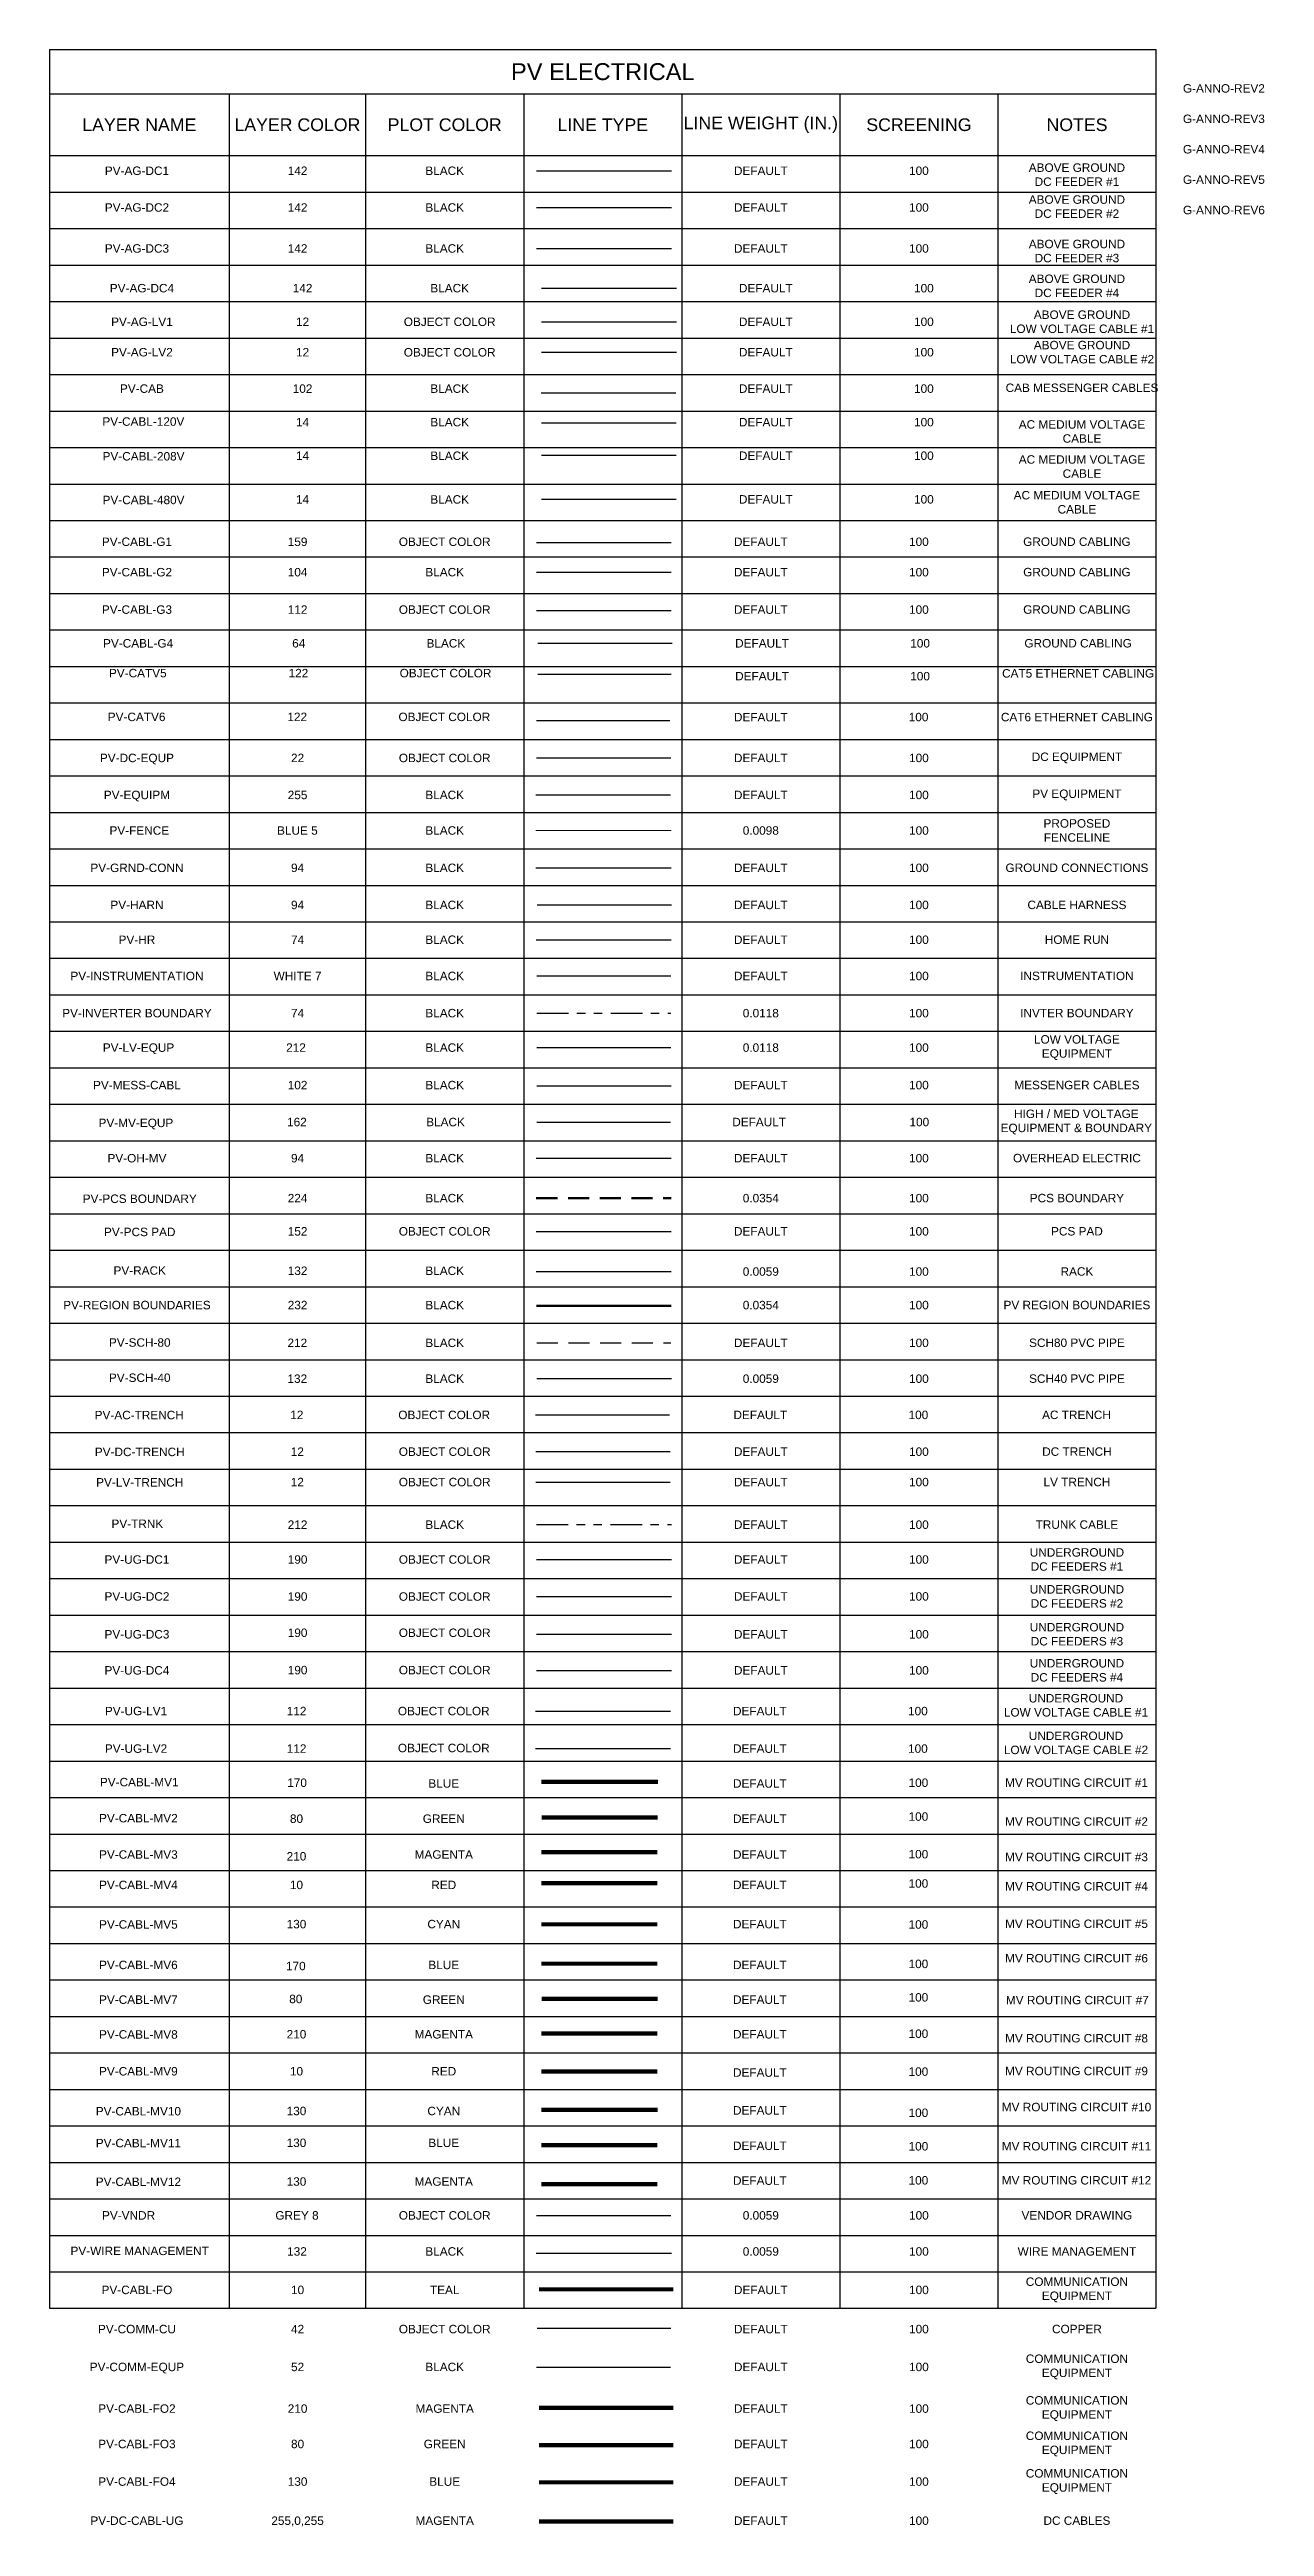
# Model space of a CAD drawing. Header units: feet. Extents: x -33.7 to 39.3, y -34.6 to 13.
# Drawn here: x -17.9 to -3.51, y -34.65 to -5.33 of the extents above; entities that cross this region are included whole.
import ezdxf
from ezdxf.enums import TextEntityAlignment as Align
from ezdxf.lldxf.tags import DXFTag

# ---------------------------------------------------------------- set-up
doc = ezdxf.new("R2010")
doc.units = ezdxf.units.FT
doc.header["$MEASUREMENT"] = 0
for name, pattern in [('DASHED2', [0.375, 0.25, -0.125]), ('HIDDEN', [0.375, 0.25, -0.125]), ('PHANTOM2', [1.25, 0.625, -0.125, 0.125, -0.125, 0.125, -0.125]), ('PHANTOM4', [0.6875, 0.3125, 0.0625, -0.0625, 0.0625, -0.0625, 0.0625, -0.0625])]:
    doc.linetypes.add(name, pattern=pattern)
for name, color, linetype in [('G-ANNO-REV2', 2, 'Continuous'), ('G-ANNO-REV3', 2, 'Continuous'), ('G-ANNO-REV4', 2, 'Continuous'), ('G-ANNO-REV5', 2, 'Continuous'), ('G-ANNO-REV6', 2, 'Continuous'), ('PV-AC-TRENCH', 12, 'ACTR'), ('PV-AG-DC1', 142, 'DC1'), ('PV-AG-DC2', 142, 'AGDC2'), ('PV-AG-DC3', 142, 'AGDC3'), ('PV-AG-DC4', 142, 'AGDC4'), ('PV-AG-LV1', 12, 'AGLV1'), ('PV-AG-LV2', 12, 'AGLV2'), ('PV-CAB', 102, 'CAB'), ('PV-CABL-120V', 14, '120V'), ('PV-CABL-208V', 14, '208V'), ('PV-CABL-480V', 14, '480V'), ('PV-CABL-FO', 130, 'FIBER'), ('PV-CABL-FO2', 210, 'FO ROUTING #2'), ('PV-CABL-FO3', 80, 'FO ROUTING #3'), ('PV-CABL-FO4', 170, 'FO ROUTING #4'), ('PV-CABL-G1', 159, 'G1'), ('PV-CABL-G2', 104, 'G2'), ('PV-CABL-G3', 112, 'G3'), ('PV-CABL-G4', 64, 'G4'), ('PV-CABL-MV1', 170, 'MV ROUTING #1'), ('PV-CABL-MV10', 130, 'MV ROUTING #10'), ('PV-CABL-MV11', 170, 'MV ROUTING #11'), ('PV-CABL-MV12', 210, 'MV ROUTING #12'), ('PV-CABL-MV2', 80, 'MV ROUTING #2'), ('PV-CABL-MV3', 210, 'MV ROUTING #3'), ('PV-CABL-MV4', 10, 'MV ROUTING #4'), ('PV-CABL-MV5', 130, 'MV ROUTING #5'), ('PV-CABL-MV6', 170, 'MV ROUTING #6'), ('PV-CABL-MV7', 80, 'MV ROUTING #7'), ('PV-CABL-MV8', 210, 'MV ROUTING #8'), ('PV-CABL-MV9', 10, 'MV ROUTING #9'), ('PV-CATV5', 122, 'CATV5'), ('PV-CATV6', 122, 'CATV6'), ('PV-COMM-CU', 42, 'DASHED2'), ('PV-COMM-EQUIP', 52, 'COMMUNICATION'), ('PV-DC-EQUP', 22, 'Continuous'), ('PV-DC-TRENCH', 12, 'DCTR'), ('PV-EQUIPM', 255, 'Continuous'), ('PV-GRND-CONN', 94, 'Continuous'), ('PV-HARN', 94, 'Continuous'), ('PV-HR', 74, 'Continuous'), ('PV-INSTRUMENTATION', 7, 'Continuous'), ('PV-INVERTER BOUNDARY', 74, 'PHANTOM4'), ('PV-LV-EQUP', 212, 'Continuous'), ('PV-LV-TRENCH', 12, 'LVTR'), ('PV-MESS-CABL', 102, 'MESSENGER'), ('PV-MV-EQUIP', 162, 'Continuous'), ('PV-OH-MV', 94, 'OVERHEAD'), ('PV-PCS-PAD', 152, 'Continuous'), ('PV-RACK', 132, 'Continuous'), ('PV-SCH-40', 132, 'Continuous'), ('PV-SCH80', 212, 'HIDDEN'), ('PV-TRNK', 212, 'PHANTOM4'), ('PV-UG-DC1', 190, 'UGDC1'), ('PV-UG-DC2', 190, 'UGDC2'), ('PV-UG-DC3', 190, 'UGDC3'), ('PV-UG-DC4', 190, 'UGDC4'), ('PV-UG-LV1', 122, 'UGLV1'), ('PV-UG-LV2', 122, 'UGLV2'), ('PV-VNDR', 8, 'Continuous'), ('PV-WIRE MANAGEMENT', 132, 'Continuous')]:
    doc.layers.add(name, color=color, linetype=linetype)
doc.layers.add('PV-DC-CABL-UG', color=6, linetype='DC_CABLE', true_color=0xff00ff)
for name, color, linetype, lineweight in [('PV-FENCE', 5, 'FENCELINE1', 20), ('PV-PCS BOUNDARY', 224, 'DASHED2', 90), ('PV-REGION BOUNDARIES', 232, 'Continuous', 90)]:
    doc.layers.add(name, color=color, linetype=linetype, lineweight=lineweight)
doc.styles.add('NEI-A', font='arial.ttf')
doc.styles.get("Standard").update_dxf_attribs({"font": 'arial.ttf'})
tags = doc.linetypes.add('120V', pattern='A,0.176989,-0.050727,["120V",NEI-A,S=0.1,R=0,X=0,Y=-0.05],-0.379482,0.176989', length=0.784187).pattern_tags.tags
tags[6] = DXFTag(74, 10)
tags = doc.linetypes.add('208V', pattern='A,0.176989,-0.050727,["208V",NEI-A,S=0.1,R=0,X=0,Y=-0.05],-0.379482,0.176989', length=0.784187).pattern_tags.tags
tags[6] = DXFTag(74, 10)
tags = doc.linetypes.add('480V', pattern='A,0.176989,-0.050727,["480V",NEI-A,S=0.1,R=0,X=0,Y=-0.05],-0.379482,0.176989', length=0.784187).pattern_tags.tags
tags[6] = DXFTag(74, 10)
tags = doc.linetypes.add('ACTR', pattern='A,0.176989,-0.00441,["AC TR",NEI-A,S=0.1,R=0,X=0,Y=-0.05],-0.425798,0.176989', length=0.784186).pattern_tags.tags
tags[6] = DXFTag(74, 10)
tags = doc.linetypes.add('AGDC2', pattern='A,0.176989,-0.035266,["DC2",NEI-A,S=0.1,R=0,X=0,Y=-0.05],-0.314734,0.176989', length=0.703978).pattern_tags.tags
tags[6] = DXFTag(74, 10)
tags = doc.linetypes.add('AGDC3', pattern='A,0.176989,-0.035266,["DC3",NEI-A,S=0.1,R=0,X=0,Y=-0.05],-0.314734,0.176989', length=0.703978).pattern_tags.tags
tags[6] = DXFTag(74, 10)
tags = doc.linetypes.add('AGDC4', pattern='A,0.176989,-0.035266,["DC4",NEI-A,S=0.1,R=0,X=0,Y=-0.05],-0.314734,0.176989', length=0.703978).pattern_tags.tags
tags[6] = DXFTag(74, 10)
tags = doc.linetypes.add('AGLV1', pattern='A,0.176989,-0.050716,["LV1",NEI-A,S=0.1,R=0,X=0,Y=-0.05],-0.299284,0.176989', length=0.703978).pattern_tags.tags
tags[6] = DXFTag(74, 10)
tags = doc.linetypes.add('AGLV2', pattern='A,0.176989,-0.050716,["LV2",NEI-A,S=0.1,R=0,X=0,Y=-0.05],-0.299284,0.176989', length=0.703978).pattern_tags.tags
tags[6] = DXFTag(74, 10)
tags = doc.linetypes.add('CAB', pattern='A,0.176989,-0.031378,["CAB",NEI-A,S=0.1,R=0,X=0,Y=-0.05],-0.318622,0.176989', length=0.703978).pattern_tags.tags
tags[6] = DXFTag(74, 10)
tags = doc.linetypes.add('CATV5', pattern='A,0.18216,-0.054518,["CATV5",NEI-A,S=0.1,R=0,X=0,Y=-0.05],-0.505136,0.176989', length=0.918803).pattern_tags.tags
tags[6] = DXFTag(74, 10)
tags = doc.linetypes.add('CATV6', pattern='A,0.18216,-0.054518,["CATV6",NEI-A,S=0.1,R=0,X=0,Y=-0.05],-0.505136,0.176989', length=0.918803).pattern_tags.tags
tags[6] = DXFTag(74, 10)
tags = doc.linetypes.add('COMMS', pattern='A,0,-2.4e-05,0.176985,-0.034911,["COMMS",NEI-A,S=0.1,R=0.359014,X=0,Y=-0.049632],-0.572284,0.176985,-4e-06', length=0.961193).pattern_tags.tags
tags[10] = DXFTag(74, 10)
doc.linetypes.add('COMMUNICATION', pattern='A,0.45,-0.25,["COM",Standard,S=0.1,R=0,X=-0.15,Y=-0.05],-0.3', length=1)
tags = doc.linetypes.add('DC1', pattern='A,0.176989,-0.035266,["DC1",NEI-A,S=0.1,R=0,X=0,Y=-0.05],-0.314734,0.176989', length=0.703978).pattern_tags.tags
tags[6] = DXFTag(74, 10)
doc.linetypes.add('DC_CABLE', pattern='A,1,-0.2,["DC",Standard,S=0.1,R=0,X=-0.1,Y=-0.05],-0.2', length=1.4)
tags = doc.linetypes.add('DCTR', pattern='A,0.176989,-0.000454,["DC TR",NEI-A,S=0.1,R=0,X=0,Y=-0.05],-0.429755,0.176989', length=0.784187).pattern_tags.tags
tags[6] = DXFTag(74, 10)
doc.linetypes.add('FENCELINE1', pattern='A,0.25,-0.1,[133,ltypeshp.shx,S=0.1,R=0,X=-0.1,Y=0],-0.1,1', length=1.45)
tags = doc.linetypes.add('FIBER', pattern='A,0.376989,-0.053001,["FO",NEI-A,S=0.1,R=0,X=0,Y=-0.05],-0.246999,0.376989', length=1.053978).pattern_tags.tags
tags[6] = DXFTag(74, 10)
tags = doc.linetypes.add('FO ROUTING #2', pattern='A,1,-0.25,0,0.1,-0.25,["FO2",NEI-A,S=0.5,R=0,X=0,Y=-0.2],-1.5', length=3.1).pattern_tags.tags
tags[12] = DXFTag(74, 10)
tags = doc.linetypes.add('FO ROUTING #3', pattern='A,1,-0.25,0,0.1,-0.25,["FO3",NEI-A,S=0.5,R=0,X=0,Y=-0.2],-1.5', length=3.1).pattern_tags.tags
tags[12] = DXFTag(74, 10)
tags = doc.linetypes.add('FO ROUTING #4', pattern='A,1,-0.25,0,0.1,-0.25,["FO4",NEI-A,S=0.5,R=0,X=0,Y=-0.2],-1.5', length=3.1).pattern_tags.tags
tags[12] = DXFTag(74, 10)
tags = doc.linetypes.add('G1', pattern='A,0.176989,-0.056821,["G1",NEI-A,S=0.1,R=0,X=0,Y=-0.05],-0.243179,0.176989', length=0.653978).pattern_tags.tags
tags[6] = DXFTag(74, 10)
tags = doc.linetypes.add('G2', pattern='A,0.176989,-0.056821,["G2",NEI-A,S=0.1,R=0,X=0,Y=-0.05],-0.243179,0.176989', length=0.653978).pattern_tags.tags
tags[6] = DXFTag(74, 10)
tags = doc.linetypes.add('G3', pattern='A,0.176989,-0.056821,["G3",NEI-A,S=0.1,R=0,X=0,Y=-0.05],-0.243179,0.176989', length=0.653978).pattern_tags.tags
tags[6] = DXFTag(74, 10)
tags = doc.linetypes.add('G4', pattern='A,0.176989,-0.056821,["G4",NEI-A,S=0.1,R=0,X=0,Y=-0.05],-0.243179,0.176989', length=0.653978).pattern_tags.tags
tags[6] = DXFTag(74, 10)
tags = doc.linetypes.add('LVTR', pattern='A,0.176989,-0.015904,["LV TR",NEI-A,S=0.1,R=0,X=0,Y=-0.05],-0.414304,0.176989', length=0.784186).pattern_tags.tags
tags[6] = DXFTag(74, 10)
tags = doc.linetypes.add('MESSENGER', pattern='A,0.176989,-0.031547,["MESS",NEI-A,S=0.1,R=0,X=0,Y=-0.05],-0.429956,0.176989', length=0.815481).pattern_tags.tags
tags[6] = DXFTag(74, 10)
tags = doc.linetypes.add('MV ROUTING #1', pattern='A,1,-0.25,0,0.1,-0.25,["MV1",NEI-A,S=0.5,R=0,X=0,Y=-0.2],-1.5', length=3.1).pattern_tags.tags
tags[12] = DXFTag(74, 10)
tags = doc.linetypes.add('MV ROUTING #10', pattern='A,1,-0.25,0,0.1,-0.25,["MV10",NEI-A,S=0.5,R=0,X=0,Y=-0.2],-1.99', length=3.59).pattern_tags.tags
tags[12] = DXFTag(74, 10)
tags = doc.linetypes.add('MV ROUTING #11', pattern='A,1,-0.25,0,0.1,-0.25,["MV11",NEI-A,S=0.5,R=0,X=0,Y=-0.2],-1.99', length=3.59).pattern_tags.tags
tags[12] = DXFTag(74, 10)
tags = doc.linetypes.add('MV ROUTING #12', pattern='A,1,-0.25,0,0.1,-0.25,["MV12",NEI-A,S=0.5,R=0,X=0,Y=-0.2],-1.99', length=3.59).pattern_tags.tags
tags[12] = DXFTag(74, 10)
tags = doc.linetypes.add('MV ROUTING #2', pattern='A,1,-0.25,0,0.1,-0.25,["MV2",NEI-A,S=0.5,R=0,X=0,Y=-0.2],-1.5', length=3.1).pattern_tags.tags
tags[12] = DXFTag(74, 10)
tags = doc.linetypes.add('MV ROUTING #3', pattern='A,1,-0.25,0,0.1,-0.25,["MV3",NEI-A,S=0.5,R=0,X=0,Y=-0.2],-1.5', length=3.1).pattern_tags.tags
tags[12] = DXFTag(74, 10)
tags = doc.linetypes.add('MV ROUTING #4', pattern='A,1,-0.25,0,0.1,-0.25,["MV4",NEI-A,S=0.5,R=0,X=0,Y=-0.2],-1.5', length=3.1).pattern_tags.tags
tags[12] = DXFTag(74, 10)
tags = doc.linetypes.add('MV ROUTING #5', pattern='A,1,-0.25,0,0.1,-0.25,["MV5",NEI-A,S=0.5,R=0,X=0,Y=-0.2],-1.5', length=3.1).pattern_tags.tags
tags[12] = DXFTag(74, 10)
tags = doc.linetypes.add('MV ROUTING #6', pattern='A,1,-0.25,0,0.1,-0.25,["MV6",NEI-A,S=0.5,R=0,X=0,Y=-0.2],-1.5', length=3.1).pattern_tags.tags
tags[12] = DXFTag(74, 10)
tags = doc.linetypes.add('MV ROUTING #7', pattern='A,1,-0.25,0,0.1,-0.25,["MV7",NEI-A,S=0.5,R=0,X=0,Y=-0.2],-1.5', length=3.1).pattern_tags.tags
tags[12] = DXFTag(74, 10)
tags = doc.linetypes.add('MV ROUTING #8', pattern='A,1,-0.25,0,0.1,-0.25,["MV8",NEI-A,S=0.5,R=0,X=0,Y=-0.2],-1.5', length=3.1).pattern_tags.tags
tags[12] = DXFTag(74, 10)
tags = doc.linetypes.add('MV ROUTING #9', pattern='A,1,-0.25,0,0.1,-0.25,["MV9",NEI-A,S=0.5,R=0,X=0,Y=-0.2],-1.5', length=3.1).pattern_tags.tags
tags[12] = DXFTag(74, 10)
tags = doc.linetypes.add('OVERHEAD', pattern='A,0.226989,-0.048636,["OHE",NEI-A,S=0.1,R=0,X=0,Y=-0.05],-0.351364,0.226989', length=0.853978).pattern_tags.tags
tags[6] = DXFTag(74, 10)
tags = doc.linetypes.add('UGDC1', pattern='A,0.176989,-0.035266,["DC1",NEI-A,S=0.1,R=0,X=0,Y=-0.05],-0.314734,0.176989', length=0.703978).pattern_tags.tags
tags[6] = DXFTag(74, 10)
tags = doc.linetypes.add('UGDC2', pattern='A,0.176989,-0.035266,["DC2",NEI-A,S=0.1,R=0,X=0,Y=-0.05],-0.314734,0.176989', length=0.703978).pattern_tags.tags
tags[6] = DXFTag(74, 10)
tags = doc.linetypes.add('UGDC3', pattern='A,0.176989,-0.035266,["DC3",NEI-A,S=0.1,R=0,X=0,Y=-0.05],-0.314734,0.176989', length=0.703978).pattern_tags.tags
tags[6] = DXFTag(74, 10)
tags = doc.linetypes.add('UGDC4', pattern='A,0.176989,-0.035266,["DC4",NEI-A,S=0.1,R=0,X=0,Y=-0.05],-0.314734,0.176989', length=0.703978).pattern_tags.tags
tags[6] = DXFTag(74, 10)
tags = doc.linetypes.add('UGLV1', pattern='A,0.176989,-0.050716,["LV1",NEI-A,S=0.1,R=0,X=0,Y=-0.05],-0.299284,0.176989', length=0.703978).pattern_tags.tags
tags[6] = DXFTag(74, 10)
tags = doc.linetypes.add('UGLV2', pattern='A,0.176989,-0.050716,["LV2",NEI-A,S=0.1,R=0,X=0,Y=-0.05],-0.299284,0.176989', length=0.703978).pattern_tags.tags
tags[6] = DXFTag(74, 10)

msp = doc.modelspace()

# ---------------------------------------------------------------- texts
at = {"layer": 'G-ANNO-REV2', "insert": (-3.99, -5.787), "char_height": 0.1, "attachment_point": 5, "style": 'NEI-A'}
msp.add_mtext('G-ANNO-REV2', dxfattribs=at)
at = {"layer": 'G-ANNO-REV3', "insert": (-3.99, -6.147), "char_height": 0.1, "attachment_point": 5, "style": 'NEI-A'}
msp.add_mtext('G-ANNO-REV3', dxfattribs=at)
at = {"layer": 'G-ANNO-REV4', "insert": (-3.99, -6.507), "char_height": 0.1, "attachment_point": 5, "style": 'NEI-A'}
msp.add_mtext('G-ANNO-REV4', dxfattribs=at)
at = {"layer": 'G-ANNO-REV5', "insert": (-3.99, -6.867), "char_height": 0.1, "attachment_point": 5, "style": 'NEI-A'}
msp.add_mtext('G-ANNO-REV5', dxfattribs=at)
at = {"layer": 'G-ANNO-REV6', "insert": (-3.99, -7.227), "char_height": 0.1, "attachment_point": 5, "style": 'NEI-A'}
msp.add_mtext('G-ANNO-REV6', dxfattribs=at)
at = {"layer": 'PV-AC-TRENCH', "style": 'NEI-A'}
for s, p in [('PV-AC-TRENCH', (-16.833, -21.491)), ('12', (-14.967, -21.489)), ('OBJECT COLOR', (-13.222, -21.489)), ('DEFAULT', (-9.479, -21.489)), ('100', (-7.607, -21.489))]:
    msp.add_text(s, height=0.1, dxfattribs=at).set_placement(p, align=Align.MIDDLE_CENTER)
at = {"layer": 'PV-AC-TRENCH', "insert": (-5.735, -21.489), "char_height": 0.1, "attachment_point": 5, "style": 'NEI-A'}
msp.add_mtext('AC TRENCH', dxfattribs=at)
at = {"layer": 'PV-AG-DC1', "style": 'NEI-A'}
for s, p in [('PV-AG-DC1', (-16.86, -6.761)), ('142', (-14.958, -6.761)), ('BLACK', (-13.216, -6.761)), ('DEFAULT', (-9.473, -6.761)), ('100', (-7.601, -6.761))]:
    msp.add_text(s, height=0.1, dxfattribs=at).set_placement(p, align=Align.MIDDLE_CENTER)
at = {"layer": 'PV-AG-DC1', "linetype": 'PHANTOM2', "insert": (-5.73, -6.808), "char_height": 0.1, "attachment_point": 5, "style": 'NEI-A'}
msp.add_mtext('ABOVE GROUND \\PDC FEEDER #1', dxfattribs=at)
at = {"layer": 'PV-AG-DC2', "style": 'NEI-A'}
for s, p in [('PV-AG-DC2', (-16.86, -7.196)), ('142', (-14.958, -7.196)), ('BLACK', (-13.216, -7.196)), ('DEFAULT', (-9.473, -7.196)), ('100', (-7.601, -7.196))]:
    msp.add_text(s, height=0.1, dxfattribs=at).set_placement(p, align=Align.MIDDLE_CENTER)
at = {"layer": 'PV-AG-DC2', "linetype": 'PHANTOM2', "insert": (-5.73, -7.186), "char_height": 0.1, "attachment_point": 5, "style": 'NEI-A'}
msp.add_mtext('ABOVE GROUND \\PDC FEEDER #2', dxfattribs=at)
at = {"layer": 'PV-AG-DC3', "style": 'NEI-A'}
for s, p in [('PV-AG-DC3', (-16.86, -7.681)), ('142', (-14.958, -7.681)), ('BLACK', (-13.216, -7.681)), ('DEFAULT', (-9.473, -7.681)), ('100', (-7.601, -7.681))]:
    msp.add_text(s, height=0.1, dxfattribs=at).set_placement(p, align=Align.MIDDLE_CENTER)
at = {"layer": 'PV-AG-DC3', "linetype": 'PHANTOM2', "insert": (-5.73, -7.712), "char_height": 0.1, "attachment_point": 5, "style": 'NEI-A'}
msp.add_mtext('ABOVE GROUND \\PDC FEEDER #3', dxfattribs=at)
at = {"layer": 'PV-AG-DC4', "style": 'NEI-A'}
for s, p in [('PV-AG-DC4', (-16.801, -8.151)), ('142', (-14.899, -8.151)), ('BLACK', (-13.157, -8.151)), ('DEFAULT', (-9.414, -8.151)), ('100', (-7.542, -8.151))]:
    msp.add_text(s, height=0.1, dxfattribs=at).set_placement(p, align=Align.MIDDLE_CENTER)
at = {"layer": 'PV-AG-DC4', "linetype": 'PHANTOM2', "insert": (-5.73, -8.124), "char_height": 0.1, "attachment_point": 5, "style": 'NEI-A'}
msp.add_mtext('ABOVE GROUND \\PDC FEEDER #4', dxfattribs=at)
at = {"layer": 'PV-AG-LV1', "style": 'NEI-A'}
for s, p in [('PV-AG-LV1', (-16.801, -8.549)), ('12', (-14.899, -8.549)), ('OBJECT COLOR', (-13.157, -8.549)), ('DEFAULT', (-9.414, -8.549)), ('100', (-7.542, -8.549))]:
    msp.add_text(s, height=0.1, dxfattribs=at).set_placement(p, align=Align.MIDDLE_CENTER)
at = {"layer": 'PV-AG-LV1', "linetype": 'PHANTOM2', "insert": (-5.67, -8.549), "char_height": 0.1, "attachment_point": 5, "style": 'NEI-A'}
msp.add_mtext('ABOVE GROUND \\PLOW VOLTAGE CABLE #1', dxfattribs=at)
at = {"layer": 'PV-AG-LV2', "style": 'NEI-A'}
for s, p in [('PV-AG-LV2', (-16.801, -8.909)), ('12', (-14.899, -8.909)), ('OBJECT COLOR', (-13.157, -8.91)), ('DEFAULT', (-9.414, -8.909)), ('100', (-7.542, -8.909))]:
    msp.add_text(s, height=0.1, dxfattribs=at).set_placement(p, align=Align.MIDDLE_CENTER)
at = {"layer": 'PV-AG-LV2', "linetype": 'PHANTOM2', "insert": (-5.67, -8.909), "char_height": 0.1, "attachment_point": 5, "style": 'NEI-A'}
msp.add_mtext('ABOVE GROUND \\PLOW VOLTAGE CABLE #2', dxfattribs=at)
at = {"layer": 'PV-CABL-120V', "style": 'NEI-A'}
for s, p in [('PV-CABL-120V', (-16.784, -9.73)), ('14', (-14.899, -9.737)), ('BLACK', (-13.157, -9.737)), ('DEFAULT', (-9.414, -9.737)), ('100', (-7.542, -9.737))]:
    msp.add_text(s, height=0.1, dxfattribs=at).set_placement(p, align=Align.MIDDLE_CENTER)
at = {"layer": 'PV-CABL-120V', "linetype": 'PHANTOM2', "insert": (-5.67, -9.848), "char_height": 0.1, "attachment_point": 5, "style": 'NEI-A'}
msp.add_mtext('AC MEDIUM VOLTAGE \\PCABLE', dxfattribs=at)
at = {"layer": 'PV-CABL-208V', "style": 'NEI-A'}
for s, p in [('PV-CABL-208V', (-16.782, -10.141)), ('14', (-14.899, -10.134)), ('BLACK', (-13.157, -10.135)), ('DEFAULT', (-9.414, -10.134)), ('100', (-7.542, -10.134))]:
    msp.add_text(s, height=0.1, dxfattribs=at).set_placement(p, align=Align.MIDDLE_CENTER)
at = {"layer": 'PV-CABL-208V', "linetype": 'PHANTOM2', "insert": (-5.67, -10.263), "char_height": 0.1, "attachment_point": 5, "style": 'NEI-A'}
msp.add_mtext('AC MEDIUM VOLTAGE \\PCABLE', dxfattribs=at)
at = {"layer": 'PV-CABL-480V', "style": 'NEI-A'}
for s, p in [('PV-CABL-480V', (-16.782, -10.658)), ('14', (-14.899, -10.651)), ('BLACK', (-13.157, -10.652)), ('DEFAULT', (-9.414, -10.651)), ('100', (-7.542, -10.651))]:
    msp.add_text(s, height=0.1, dxfattribs=at).set_placement(p, align=Align.MIDDLE_CENTER)
at = {"layer": 'PV-CABL-480V', "linetype": 'PHANTOM2', "insert": (-5.73, -10.686), "char_height": 0.1, "attachment_point": 5, "style": 'NEI-A'}
msp.add_mtext('AC MEDIUM VOLTAGE \\PCABLE', dxfattribs=at)
at = {"layer": 'PV-CABL-FO', "ltscale": 0.2, "style": 'NEI-A'}
for s, p in [('PV-CABL-FO', (-16.86, -31.847)), ('10', (-14.958, -31.847)), ('TEAL', (-13.216, -31.847)), ('DEFAULT', (-9.473, -31.847)), ('100', (-7.601, -31.847))]:
    msp.add_text(s, height=0.1, dxfattribs=at).set_placement(p, align=Align.MIDDLE_CENTER)
at = {"layer": 'PV-CABL-FO', "ltscale": 0.2, "insert": (-5.73, -31.847), "char_height": 0.1, "attachment_point": 5, "style": 'NEI-A'}
msp.add_mtext('COMMUNICATION \\PEQUIPMENT', dxfattribs=at)
at = {"layer": 'PV-CABL-FO2', "ltscale": 0.2, "style": 'NEI-A'}
for s, p in [('PV-CABL-FO2', (-16.86, -33.252)), ('210', (-14.958, -33.252)), ('MAGENTA', (-13.216, -33.252)), ('DEFAULT', (-9.473, -33.252)), ('100', (-7.601, -33.252))]:
    msp.add_text(s, height=0.1, dxfattribs=at).set_placement(p, align=Align.MIDDLE_CENTER)
at = {"layer": 'PV-CABL-FO2', "ltscale": 0.2, "insert": (-5.73, -33.252), "char_height": 0.1, "attachment_point": 5, "style": 'NEI-A'}
msp.add_mtext('COMMUNICATION \\PEQUIPMENT', dxfattribs=at)
at = {"layer": 'PV-CABL-FO3', "ltscale": 0.2, "style": 'NEI-A'}
for s, p in [('PV-CABL-FO3', (-16.86, -33.671)), ('80', (-14.958, -33.671)), ('GREEN', (-13.216, -33.671)), ('DEFAULT', (-9.473, -33.671)), ('100', (-7.601, -33.671))]:
    msp.add_text(s, height=0.1, dxfattribs=at).set_placement(p, align=Align.MIDDLE_CENTER)
at = {"layer": 'PV-CABL-FO3', "ltscale": 0.2, "insert": (-5.73, -33.671), "char_height": 0.1, "attachment_point": 5, "style": 'NEI-A'}
msp.add_mtext('COMMUNICATION \\PEQUIPMENT', dxfattribs=at)
at = {"layer": 'PV-CABL-FO4', "ltscale": 0.2, "style": 'NEI-A'}
for s, p in [('PV-CABL-FO4', (-16.86, -34.116)), ('130', (-14.958, -34.116)), ('BLUE', (-13.216, -34.116)), ('DEFAULT', (-9.473, -34.116)), ('100', (-7.601, -34.116))]:
    msp.add_text(s, height=0.1, dxfattribs=at).set_placement(p, align=Align.MIDDLE_CENTER)
at = {"layer": 'PV-CABL-FO4', "ltscale": 0.2, "insert": (-5.73, -34.116), "char_height": 0.1, "attachment_point": 5, "style": 'NEI-A'}
msp.add_mtext('COMMUNICATION \\PEQUIPMENT', dxfattribs=at)
at = {"layer": 'PV-CABL-G1', "style": 'NEI-A'}
for s, p in [('PV-CABL-G1', (-16.86, -11.153)), ('159', (-14.958, -11.153)), ('OBJECT COLOR', (-13.216, -11.153)), ('DEFAULT', (-9.473, -11.153)), ('100', (-7.601, -11.153))]:
    msp.add_text(s, height=0.1, dxfattribs=at).set_placement(p, align=Align.MIDDLE_CENTER)
at = {"layer": 'PV-CABL-G1', "insert": (-5.73, -11.153), "char_height": 0.1, "attachment_point": 5, "style": 'NEI-A'}
msp.add_mtext('GROUND CABLING', dxfattribs=at)
at = {"layer": 'PV-CABL-G2', "style": 'NEI-A'}
for s, p in [('PV-CABL-G2', (-16.86, -11.513)), ('104', (-14.958, -11.513)), ('BLACK', (-13.216, -11.513)), ('DEFAULT', (-9.473, -11.513)), ('100', (-7.601, -11.513))]:
    msp.add_text(s, height=0.1, dxfattribs=at).set_placement(p, align=Align.MIDDLE_CENTER)
at = {"layer": 'PV-CABL-G2', "linetype": 'PHANTOM2', "insert": (-5.73, -11.513), "char_height": 0.1, "attachment_point": 5, "style": 'NEI-A'}
msp.add_mtext('GROUND CABLING', dxfattribs=at)
at = {"layer": 'PV-CABL-G3', "style": 'NEI-A'}
for s, p in [('PV-CABL-G3', (-16.86, -11.956)), ('112', (-14.958, -11.956)), ('OBJECT COLOR', (-13.216, -11.956)), ('DEFAULT', (-9.473, -11.956)), ('100', (-7.601, -11.956))]:
    msp.add_text(s, height=0.1, dxfattribs=at).set_placement(p, align=Align.MIDDLE_CENTER)
at = {"layer": 'PV-CABL-G3', "insert": (-5.73, -11.956), "char_height": 0.1, "attachment_point": 5, "style": 'NEI-A'}
msp.add_mtext('GROUND CABLING', dxfattribs=at)
at = {"layer": 'PV-CABL-G4', "style": 'NEI-A'}
for s, p in [('PV-CABL-G4', (-16.846, -12.355)), ('64', (-14.944, -12.355)), ('BLACK', (-13.202, -12.355)), ('DEFAULT', (-9.459, -12.355)), ('100', (-7.587, -12.355))]:
    msp.add_text(s, height=0.1, dxfattribs=at).set_placement(p, align=Align.MIDDLE_CENTER)
at = {"layer": 'PV-CABL-G4', "linetype": 'PHANTOM2', "insert": (-5.716, -12.355), "char_height": 0.1, "attachment_point": 5, "style": 'NEI-A'}
msp.add_mtext('GROUND CABLING', dxfattribs=at)
at = {"layer": 'PV-CABL-MV1', "style": 'NEI-A'}
for s, p in [('PV-CABL-MV1', (-16.833, -25.836)), ('170', (-14.964, -25.843))]:
    msp.add_text(s, height=0.1, dxfattribs=at).set_placement(p, align=Align.MIDDLE_CENTER)
at = {"layer": 'PV-CABL-MV1', "linetype": 'FIBER', "style": 'NEI-A'}
for s, p in [('BLUE', (-13.227, -25.852)), ('DEFAULT', (-9.484, -25.852)), ('100', (-7.607, -25.843))]:
    msp.add_text(s, height=0.1, dxfattribs=at).set_placement(p, align=Align.MIDDLE_CENTER)
at = {"layer": 'PV-CABL-MV1', "linetype": 'FIBER', "insert": (-5.735, -25.843), "char_height": 0.1, "attachment_point": 5, "style": 'NEI-A'}
msp.add_mtext('MV ROUTING CIRCUIT #1', dxfattribs=at)
at = {"layer": 'PV-CABL-MV10', "style": 'NEI-A'}
for s, p in [('PV-CABL-MV10', (-16.843, -29.732)), ('130', (-14.971, -29.729))]:
    msp.add_text(s, height=0.1, dxfattribs=at).set_placement(p, align=Align.MIDDLE_CENTER)
at = {"layer": 'PV-CABL-MV10', "linetype": 'FIBER', "style": 'NEI-A'}
for s, p in [('CYAN', (-13.227, -29.729)), ('DEFAULT', (-9.484, -29.722)), ('100', (-7.607, -29.75))]:
    msp.add_text(s, height=0.1, dxfattribs=at).set_placement(p, align=Align.MIDDLE_CENTER)
at = {"layer": 'PV-CABL-MV10', "linetype": 'FIBER', "insert": (-5.735, -29.683), "char_height": 0.1, "width": 1.77316, "attachment_point": 5, "style": 'NEI-A'}
msp.add_mtext('MV ROUTING CIRCUIT #10', dxfattribs=at)
at = {"layer": 'PV-CABL-MV11', "style": 'NEI-A'}
for s, p in [('PV-CABL-MV11', (-16.843, -30.109)), ('130', (-14.971, -30.106))]:
    msp.add_text(s, height=0.1, dxfattribs=at).set_placement(p, align=Align.MIDDLE_CENTER)
at = {"layer": 'PV-CABL-MV11', "linetype": 'FIBER', "style": 'NEI-A'}
for s, p in [('BLUE', (-13.227, -30.106)), ('DEFAULT', (-9.484, -30.141)), ('100', (-7.607, -30.147))]:
    msp.add_text(s, height=0.1, dxfattribs=at).set_placement(p, align=Align.MIDDLE_CENTER)
at = {"layer": 'PV-CABL-MV11', "linetype": 'FIBER', "insert": (-5.735, -30.147), "char_height": 0.1, "width": 1.77316, "attachment_point": 5, "style": 'NEI-A'}
msp.add_mtext('MV ROUTING CIRCUIT #11', dxfattribs=at)
at = {"layer": 'PV-CABL-MV12', "style": 'NEI-A'}
for s, p in [('PV-CABL-MV12', (-16.843, -30.567)), ('130', (-14.971, -30.564))]:
    msp.add_text(s, height=0.1, dxfattribs=at).set_placement(p, align=Align.MIDDLE_CENTER)
at = {"layer": 'PV-CABL-MV12', "linetype": 'FIBER', "style": 'NEI-A'}
for s, p in [('MAGENTA', (-13.227, -30.564)), ('DEFAULT', (-9.484, -30.553)), ('100', (-7.607, -30.55))]:
    msp.add_text(s, height=0.1, dxfattribs=at).set_placement(p, align=Align.MIDDLE_CENTER)
at = {"layer": 'PV-CABL-MV12', "linetype": 'FIBER', "insert": (-5.735, -30.55), "char_height": 0.1, "width": 1.77316, "attachment_point": 5, "style": 'NEI-A'}
msp.add_mtext('MV ROUTING CIRCUIT #12', dxfattribs=at)
at = {"layer": 'PV-CABL-MV2', "style": 'NEI-A'}
for s, p in [('PV-CABL-MV2', (-16.843, -26.263)), ('80', (-14.971, -26.269))]:
    msp.add_text(s, height=0.1, dxfattribs=at).set_placement(p, align=Align.MIDDLE_CENTER)
at = {"layer": 'PV-CABL-MV2', "linetype": 'FIBER', "style": 'NEI-A'}
for s, p in [('GREEN', (-13.227, -26.269)), ('DEFAULT', (-9.484, -26.269)), ('100', (-7.607, -26.244))]:
    msp.add_text(s, height=0.1, dxfattribs=at).set_placement(p, align=Align.MIDDLE_CENTER)
at = {"layer": 'PV-CABL-MV2', "linetype": 'FIBER', "insert": (-5.735, -26.304), "char_height": 0.1, "attachment_point": 5, "style": 'NEI-A'}
msp.add_mtext('MV ROUTING CIRCUIT #2', dxfattribs=at)
at = {"layer": 'PV-CABL-MV3', "style": 'NEI-A'}
for s, p in [('PV-CABL-MV3', (-16.843, -26.693)), ('210', (-14.971, -26.714))]:
    msp.add_text(s, height=0.1, dxfattribs=at).set_placement(p, align=Align.MIDDLE_CENTER)
at = {"layer": 'PV-CABL-MV3', "linetype": 'FIBER', "style": 'NEI-A'}
for s, p in [('MAGENTA', (-13.227, -26.693)), ('DEFAULT', (-9.484, -26.693)), ('100', (-7.607, -26.689))]:
    msp.add_text(s, height=0.1, dxfattribs=at).set_placement(p, align=Align.MIDDLE_CENTER)
at = {"layer": 'PV-CABL-MV3', "linetype": 'FIBER', "insert": (-5.735, -26.723), "char_height": 0.1, "attachment_point": 5, "style": 'NEI-A'}
msp.add_mtext('MV ROUTING CIRCUIT #3', dxfattribs=at)
at = {"layer": 'PV-CABL-MV4', "style": 'NEI-A'}
for s, p in [('PV-CABL-MV4', (-16.843, -27.053)), ('10', (-14.971, -27.053))]:
    msp.add_text(s, height=0.1, dxfattribs=at).set_placement(p, align=Align.MIDDLE_CENTER)
at = {"layer": 'PV-CABL-MV4', "linetype": 'FIBER', "style": 'NEI-A'}
for s, p in [('RED', (-13.227, -27.053)), ('DEFAULT', (-9.484, -27.053)), ('100', (-7.607, -27.036))]:
    msp.add_text(s, height=0.1, dxfattribs=at).set_placement(p, align=Align.MIDDLE_CENTER)
at = {"layer": 'PV-CABL-MV4', "linetype": 'FIBER', "insert": (-5.735, -27.07), "char_height": 0.1, "attachment_point": 5, "style": 'NEI-A'}
msp.add_mtext('MV ROUTING CIRCUIT #4', dxfattribs=at)
at = {"layer": 'PV-CABL-MV5', "style": 'NEI-A'}
for s, p in [('PV-CABL-MV5', (-16.843, -27.521)), ('130', (-14.971, -27.517))]:
    msp.add_text(s, height=0.1, dxfattribs=at).set_placement(p, align=Align.MIDDLE_CENTER)
at = {"layer": 'PV-CABL-MV5', "linetype": 'FIBER', "style": 'NEI-A'}
for s, p in [('CYAN', (-13.227, -27.517)), ('DEFAULT', (-9.484, -27.517)), ('100', (-7.607, -27.521))]:
    msp.add_text(s, height=0.1, dxfattribs=at).set_placement(p, align=Align.MIDDLE_CENTER)
at = {"layer": 'PV-CABL-MV5', "linetype": 'FIBER', "insert": (-5.735, -27.514), "char_height": 0.1, "width": 1.77316, "attachment_point": 5, "style": 'NEI-A'}
msp.add_mtext('MV ROUTING CIRCUIT #5', dxfattribs=at)
at = {"layer": 'PV-CABL-MV6', "style": 'NEI-A'}
for s, p in [('PV-CABL-MV6', (-16.843, -28)), ('170', (-14.979, -28.013))]:
    msp.add_text(s, height=0.1, dxfattribs=at).set_placement(p, align=Align.MIDDLE_CENTER)
at = {"layer": 'PV-CABL-MV6', "linetype": 'FIBER', "style": 'NEI-A'}
for s, p in [('BLUE', (-13.227, -28)), ('DEFAULT', (-9.484, -28)), ('100', (-7.607, -27.988))]:
    msp.add_text(s, height=0.1, dxfattribs=at).set_placement(p, align=Align.MIDDLE_CENTER)
at = {"layer": 'PV-CABL-MV6', "linetype": 'FIBER', "insert": (-5.735, -27.921), "char_height": 0.1, "attachment_point": 5, "style": 'NEI-A'}
msp.add_mtext('MV ROUTING CIRCUIT #6', dxfattribs=at)
at = {"layer": 'PV-CABL-MV7', "style": 'NEI-A'}
for s, p in [('PV-CABL-MV7', (-16.843, -28.411)), ('80', (-14.979, -28.403))]:
    msp.add_text(s, height=0.1, dxfattribs=at).set_placement(p, align=Align.MIDDLE_CENTER)
at = {"layer": 'PV-CABL-MV7', "linetype": 'FIBER', "style": 'NEI-A'}
for s, p in [('GREEN', (-13.227, -28.411)), ('DEFAULT', (-9.484, -28.411)), ('100', (-7.607, -28.384))]:
    msp.add_text(s, height=0.1, dxfattribs=at).set_placement(p, align=Align.MIDDLE_CENTER)
at = {"layer": 'PV-CABL-MV7', "linetype": 'FIBER', "insert": (-5.725, -28.417), "char_height": 0.1, "attachment_point": 5, "style": 'NEI-A'}
msp.add_mtext('MV ROUTING CIRCUIT #7', dxfattribs=at)
at = {"layer": 'PV-CABL-MV8', "style": 'NEI-A'}
for s, p in [('PV-CABL-MV8', (-16.843, -28.823)), ('210', (-14.971, -28.821))]:
    msp.add_text(s, height=0.1, dxfattribs=at).set_placement(p, align=Align.MIDDLE_CENTER)
at = {"layer": 'PV-CABL-MV8', "linetype": 'FIBER', "style": 'NEI-A'}
for s, p in [('MAGENTA', (-13.227, -28.821)), ('DEFAULT', (-9.484, -28.821)), ('100', (-7.607, -28.814))]:
    msp.add_text(s, height=0.1, dxfattribs=at).set_placement(p, align=Align.MIDDLE_CENTER)
at = {"layer": 'PV-CABL-MV8', "linetype": 'FIBER', "insert": (-5.735, -28.868), "char_height": 0.1, "attachment_point": 5, "style": 'NEI-A'}
msp.add_mtext('MV ROUTING CIRCUIT #8', dxfattribs=at)
at = {"layer": 'PV-CABL-MV9', "style": 'NEI-A'}
for s, p in [('PV-CABL-MV9', (-16.843, -29.259)), ('10', (-14.971, -29.259))]:
    msp.add_text(s, height=0.1, dxfattribs=at).set_placement(p, align=Align.MIDDLE_CENTER)
at = {"layer": 'PV-CABL-MV9', "linetype": 'FIBER', "style": 'NEI-A'}
for s, p in [('RED', (-13.227, -29.259)), ('DEFAULT', (-9.484, -29.274)), ('100', (-7.607, -29.263))]:
    msp.add_text(s, height=0.1, dxfattribs=at).set_placement(p, align=Align.MIDDLE_CENTER)
at = {"layer": 'PV-CABL-MV9', "linetype": 'FIBER', "insert": (-5.735, -29.257), "char_height": 0.1, "attachment_point": 5, "style": 'NEI-A'}
msp.add_mtext('MV ROUTING CIRCUIT #9', dxfattribs=at)
at = {"layer": 'PV-CATV5', "style": 'NEI-A'}
for s, p in [('122', (-14.948, -12.708)), ('OBJECT COLOR', (-13.206, -12.708)), ('DEFAULT', (-9.459, -12.744)), ('100', (-7.587, -12.744))]:
    msp.add_text(s, height=0.1, dxfattribs=at).set_placement(p, align=Align.MIDDLE_CENTER)
at = {"layer": 'PV-CATV5', "linetype": 'PHANTOM2', "insert": (-5.716, -12.711), "char_height": 0.1, "attachment_point": 5, "style": 'NEI-A'}
msp.add_mtext('CAT5 ETHERNET CABLING', dxfattribs=at)
at = {"layer": 'PV-CATV6', "style": 'NEI-A'}
for s, p in [('PV-CATV5', (-16.85, -12.708)), ('PV-CATV6', (-16.864, -13.226)), ('122', (-14.962, -13.226)), ('OBJECT COLOR', (-13.22, -13.226)), ('DEFAULT', (-9.473, -13.229)), ('100', (-7.605, -13.228))]:
    msp.add_text(s, height=0.1, dxfattribs=at).set_placement(p, align=Align.MIDDLE_CENTER)
at = {"layer": 'PV-CATV6', "linetype": 'PHANTOM2', "insert": (-5.73, -13.229), "char_height": 0.1, "attachment_point": 5, "style": 'NEI-A'}
msp.add_mtext('CAT6 ETHERNET CABLING', dxfattribs=at)
at = {"layer": 'PV-COMM-CU', "style": 'NEI-A'}
for s, p in [('PV-COMM-CU', (-16.86, -32.311)), ('42', (-14.958, -32.311)), ('OBJECT COLOR', (-13.216, -32.311)), ('DEFAULT', (-9.473, -32.311)), ('100', (-7.601, -32.311))]:
    msp.add_text(s, height=0.1, dxfattribs=at).set_placement(p, align=Align.MIDDLE_CENTER)
at = {"layer": 'PV-COMM-CU', "insert": (-5.73, -32.311), "char_height": 0.1, "attachment_point": 5, "style": 'NEI-A'}
msp.add_mtext('COPPER', dxfattribs=at)
at = {"layer": 'PV-COMM-EQUIP', "style": 'NEI-A'}
for s, p in [('PV-COMM-EQUP', (-16.86, -32.759)), ('52', (-14.958, -32.759)), ('BLACK', (-13.216, -32.759)), ('DEFAULT', (-9.473, -32.759)), ('100', (-7.601, -32.759))]:
    msp.add_text(s, height=0.1, dxfattribs=at).set_placement(p, align=Align.MIDDLE_CENTER)
at = {"layer": 'PV-COMM-EQUIP', "insert": (-5.73, -32.759), "char_height": 0.1, "attachment_point": 5, "style": 'NEI-A'}
msp.add_mtext('COMMUNICATION \\PEQUIPMENT', dxfattribs=at)
at = {"layer": 'PV-DC-CABL-UG', "style": 'NEI-A'}
for s, p in [('PV-DC-CABL-UG', (-16.86, -34.579)), ('255,0,255', (-14.958, -34.579)), ('MAGENTA', (-13.216, -34.579)), ('DEFAULT', (-9.473, -34.579)), ('100', (-7.601, -34.579))]:
    msp.add_text(s, height=0.1, dxfattribs=at).set_placement(p, align=Align.MIDDLE_CENTER)
at = {"layer": 'PV-DC-CABL-UG', "insert": (-5.73, -34.579), "char_height": 0.1, "attachment_point": 5, "style": 'NEI-A'}
msp.add_mtext('DC CABLES', dxfattribs=at)
at = {"layer": 'PV-DC-EQUP', "style": 'NEI-A'}
for s, p in [('PV-DC-EQUP', (-16.86, -13.712)), ('22', (-14.958, -13.712)), ('OBJECT COLOR', (-13.216, -13.712)), ('DEFAULT', (-9.473, -13.712)), ('100', (-7.601, -13.712))]:
    msp.add_text(s, height=0.1, dxfattribs=at).set_placement(p, align=Align.MIDDLE_CENTER)
at = {"layer": 'PV-DC-EQUP', "linetype": 'PHANTOM2', "insert": (-5.73, -13.712), "char_height": 0.1, "attachment_point": 5, "style": 'NEI-A'}
msp.add_mtext('DC EQUIPMENT', dxfattribs=at)
at = {"layer": 'PV-DC-TRENCH', "style": 'NEI-A'}
for s, p in [('PV-DC-TRENCH', (-16.827, -21.927)), ('12', (-14.961, -21.924)), ('OBJECT COLOR', (-13.216, -21.924)), ('DEFAULT', (-9.473, -21.924)), ('100', (-7.601, -21.924))]:
    msp.add_text(s, height=0.1, dxfattribs=at).set_placement(p, align=Align.MIDDLE_CENTER)
at = {"layer": 'PV-DC-TRENCH', "linetype": 'PHANTOM2', "insert": (-5.73, -21.924), "char_height": 0.1, "attachment_point": 5, "style": 'NEI-A'}
msp.add_mtext('DC TRENCH', dxfattribs=at)
at = {"layer": 'PV-EQUIPM', "color": 0, "style": 'NEI-A'}
for s, p in [('PV-EQUIPM', (-16.86, -14.15)), ('255', (-14.958, -14.15)), ('BLACK', (-13.216, -14.15)), ('DEFAULT', (-9.473, -14.15)), ('100', (-7.601, -14.15))]:
    msp.add_text(s, height=0.1, dxfattribs=at).set_placement(p, align=Align.MIDDLE_CENTER)
at = {"layer": 'PV-EQUIPM', "color": 0, "linetype": 'PHANTOM2', "insert": (-5.73, -14.15), "char_height": 0.1, "attachment_point": 5, "style": 'NEI-A'}
msp.add_mtext('PV EQUIPMENT', dxfattribs=at)
at = {"layer": 'PV-FENCE', "linetype": 'FIBER', "style": 'NEI-A'}
for s, p in [('PV-FENCE', (-16.832, -14.571)), ('BLUE 5', (-14.96, -14.571)), ('BLACK', (-13.216, -14.571)), ('0.0098', (-9.473, -14.571)), ('100', (-7.601, -14.571))]:
    msp.add_text(s, height=0.1, dxfattribs=at).set_placement(p, align=Align.MIDDLE_CENTER)
at = {"layer": 'PV-FENCE', "insert": (-5.73, -14.571), "char_height": 0.1, "attachment_point": 5, "style": 'NEI-A'}
msp.add_mtext_dynamic_manual_height_columns('PROPOSED FENCELINE', width=0.66323, gutter_width=0.5, heights=[0], dxfattribs=at)
at = {"layer": 'PV-GRND-CONN', "style": 'NEI-A'}
for s, p in [('PV-GRND-CONN', (-16.86, -15.013)), ('94', (-14.958, -15.013)), ('BLACK', (-13.216, -15.013)), ('DEFAULT', (-9.473, -15.013)), ('100', (-7.601, -15.013))]:
    msp.add_text(s, height=0.1, dxfattribs=at).set_placement(p, align=Align.MIDDLE_CENTER)
at = {"layer": 'PV-GRND-CONN', "insert": (-5.73, -15.013), "char_height": 0.1, "attachment_point": 5, "style": 'NEI-A'}
msp.add_mtext('GROUND CONNECTIONS', dxfattribs=at)
at = {"layer": 'PV-HARN', "style": 'NEI-A'}
for s, p in [('PV-HARN', (-16.86, -15.452)), ('94', (-14.958, -15.452)), ('BLACK', (-13.216, -15.452)), ('DEFAULT', (-9.473, -15.452)), ('100', (-7.601, -15.452))]:
    msp.add_text(s, height=0.1, dxfattribs=at).set_placement(p, align=Align.MIDDLE_CENTER)
at = {"layer": 'PV-HARN', "insert": (-5.73, -15.452), "char_height": 0.1, "attachment_point": 5, "style": 'NEI-A'}
msp.add_mtext('CABLE HARNESS', dxfattribs=at)
at = {"layer": 'PV-HR', "style": 'NEI-A'}
for s, p in [('PV-HR', (-16.86, -15.864)), ('74', (-14.958, -15.864)), ('BLACK', (-13.216, -15.864)), ('DEFAULT', (-9.473, -15.864)), ('100', (-7.601, -15.864))]:
    msp.add_text(s, height=0.1, dxfattribs=at).set_placement(p, align=Align.MIDDLE_CENTER)
at = {"layer": 'PV-HR', "linetype": 'PHANTOM2', "insert": (-5.73, -15.864), "char_height": 0.1, "attachment_point": 5, "style": 'NEI-A'}
msp.add_mtext('HOME RUN', dxfattribs=at)
at = {"layer": 'PV-INSTRUMENTATION', "style": 'NEI-A'}
for s, p in [('PV-INSTRUMENTATION', (-16.86, -16.293)), ('WHITE 7', (-14.958, -16.293)), ('BLACK', (-13.216, -16.293)), ('DEFAULT', (-9.473, -16.293)), ('100', (-7.601, -16.293))]:
    msp.add_text(s, height=0.1, dxfattribs=at).set_placement(p, align=Align.MIDDLE_CENTER)
at = {"layer": 'PV-INSTRUMENTATION', "linetype": 'PHANTOM2', "insert": (-5.73, -16.293), "char_height": 0.1, "attachment_point": 5, "style": 'NEI-A'}
msp.add_mtext('INSTRUMENTATION', dxfattribs=at)
at = {"layer": 'PV-INVERTER BOUNDARY', "style": 'NEI-A'}
for s, p in [('PV-INVERTER BOUNDARY', (-16.86, -16.733)), ('74', (-14.958, -16.733)), ('BLACK', (-13.216, -16.733)), ('0.0118', (-9.473, -16.733)), ('100', (-7.601, -16.733))]:
    msp.add_text(s, height=0.1, dxfattribs=at).set_placement(p, align=Align.MIDDLE_CENTER)
at = {"layer": 'PV-INVERTER BOUNDARY', "linetype": 'PHANTOM2', "insert": (-5.73, -16.733), "char_height": 0.1, "attachment_point": 5, "style": 'NEI-A'}
msp.add_mtext('INVTER BOUNDARY', dxfattribs=at)
at = {"layer": 'PV-LV-EQUP', "style": 'NEI-A'}
for s, p in [('PV-LV-EQUP', (-16.841, -17.141)), ('212', (-14.977, -17.141)), ('BLACK', (-13.216, -17.141)), ('0.0118', (-9.473, -17.141)), ('100', (-7.601, -17.141))]:
    msp.add_text(s, height=0.1, dxfattribs=at).set_placement(p, align=Align.MIDDLE_CENTER)
at = {"layer": 'PV-LV-EQUP', "linetype": 'PHANTOM2', "insert": (-5.73, -17.141), "char_height": 0.1, "attachment_point": 5, "style": 'NEI-A'}
msp.add_mtext('LOW VOLTAGE\\PEQUIPMENT', dxfattribs=at)
at = {"layer": 'PV-LV-TRENCH', "style": 'NEI-A'}
for s, p in [('PV-LV-TRENCH', (-16.827, -22.287)), ('12', (-14.961, -22.284)), ('OBJECT COLOR', (-13.216, -22.284)), ('DEFAULT', (-9.473, -22.284)), ('100', (-7.601, -22.284))]:
    msp.add_text(s, height=0.1, dxfattribs=at).set_placement(p, align=Align.MIDDLE_CENTER)
at = {"layer": 'PV-LV-TRENCH', "linetype": 'PHANTOM2', "insert": (-5.73, -22.284), "char_height": 0.1, "attachment_point": 5, "style": 'NEI-A'}
msp.add_mtext('LV TRENCH', dxfattribs=at)
at = {"layer": 'PV-MESS-CABL', "style": 'NEI-A'}
for s, p in [('PV-CAB', (-16.801, -9.34)), ('102', (-14.899, -9.34)), ('BLACK', (-13.157, -9.34)), ('DEFAULT', (-9.414, -9.34)), ('100', (-7.542, -9.34)), ('PV-MESS-CABL', (-16.86, -17.585)), ('102', (-14.958, -17.585)), ('BLACK', (-13.216, -17.585)), ('DEFAULT', (-9.473, -17.585)), ('100', (-7.601, -17.585))]:
    msp.add_text(s, height=0.1, dxfattribs=at).set_placement(p, align=Align.MIDDLE_CENTER)
at = {"layer": 'PV-MESS-CABL', "char_height": 0.1, "attachment_point": 5, "style": 'NEI-A'}
for s, insert in [('CAB MESSENGER CABLES', (-5.67, -9.331)), ('MESSENGER CABLES', (-5.73, -17.585))]:
    msp.add_mtext(s, dxfattribs=dict(at, insert=insert))
at = {"layer": 'PV-MV-EQUIP', "style": 'NEI-A'}
for s, p in [('PV-MV-EQUP', (-16.872, -18.032)), ('162', (-14.966, -18.022)), ('BLACK', (-13.206, -18.022)), ('DEFAULT', (-9.493, -18.022)), ('100', (-7.596, -18.022))]:
    msp.add_text(s, height=0.1, dxfattribs=at).set_placement(p, align=Align.MIDDLE_CENTER)
at = {"layer": 'PV-MV-EQUIP', "linetype": 'PHANTOM2', "insert": (-5.737, -18.022), "char_height": 0.1, "attachment_point": 5, "style": 'NEI-A'}
msp.add_mtext('HIGH / MED VOLTAGE\\PEQUIPMENT & BOUNDARY', dxfattribs=at)
at = {"layer": 'PV-OH-MV', "style": 'NEI-A'}
for s, p in [('PV-OH-MV', (-16.86, -18.45)), ('94', (-14.958, -18.45)), ('BLACK', (-13.216, -18.45)), ('DEFAULT', (-9.473, -18.45)), ('100', (-7.601, -18.45))]:
    msp.add_text(s, height=0.1, dxfattribs=at).set_placement(p, align=Align.MIDDLE_CENTER)
at = {"layer": 'PV-OH-MV', "insert": (-5.73, -18.45), "char_height": 0.1, "attachment_point": 5, "style": 'NEI-A'}
msp.add_mtext('OVERHEAD ELECTRIC', dxfattribs=at)
at = {"layer": 'PV-PCS BOUNDARY', "style": 'NEI-A'}
for s, p in [('PV-PCS BOUNDARY', (-16.827, -18.93)), ('224', (-14.958, -18.923)), ('BLACK', (-13.216, -18.923)), ('0.0354', (-9.473, -18.923)), ('100', (-7.601, -18.923))]:
    msp.add_text(s, height=0.1, dxfattribs=at).set_placement(p, align=Align.MIDDLE_CENTER)
at = {"layer": 'PV-PCS BOUNDARY', "insert": (-5.73, -18.923), "char_height": 0.1, "attachment_point": 5, "style": 'NEI-A'}
msp.add_mtext('PCS BOUNDARY', dxfattribs=at)
at = {"layer": 'PV-PCS-PAD', "style": 'NEI-A'}
for s, p in [('PV-PCS PAD', (-16.827, -19.323)), ('152', (-14.958, -19.316)), ('OBJECT COLOR', (-13.216, -19.316)), ('DEFAULT', (-9.473, -19.316)), ('100', (-7.601, -19.316))]:
    msp.add_text(s, height=0.1, dxfattribs=at).set_placement(p, align=Align.MIDDLE_CENTER)
at = {"layer": 'PV-PCS-PAD', "insert": (-5.73, -19.316), "char_height": 0.1, "attachment_point": 5, "style": 'NEI-A'}
msp.add_mtext('PCS PAD', dxfattribs=at)
at = {"layer": 'PV-RACK', "style": 'NEI-A'}
for s, p in [('PV-RACK', (-16.827, -19.78)), ('132', (-14.958, -19.783)), ('BLACK', (-13.216, -19.783)), ('0.0059', (-9.473, -19.792)), ('100', (-7.601, -19.792))]:
    msp.add_text(s, height=0.1, dxfattribs=at).set_placement(p, align=Align.MIDDLE_CENTER)
at = {"layer": 'PV-RACK', "insert": (-5.73, -19.792), "char_height": 0.1, "attachment_point": 5, "style": 'NEI-A'}
msp.add_mtext('RACK', dxfattribs=at)
at = {"layer": 'PV-REGION BOUNDARIES', "style": 'NEI-A'}
for s, p in [('PV-REGION BOUNDARIES', (-16.86, -20.189)), ('232', (-14.958, -20.189)), ('BLACK', (-13.216, -20.189)), ('0.0354', (-9.473, -20.189)), ('100', (-7.601, -20.189))]:
    msp.add_text(s, height=0.1, dxfattribs=at).set_placement(p, align=Align.MIDDLE_CENTER)
at = {"layer": 'PV-REGION BOUNDARIES', "insert": (-5.73, -20.189), "char_height": 0.1, "attachment_point": 5, "style": 'NEI-A'}
msp.add_mtext('PV REGION BOUNDARIES', dxfattribs=at)
at = {"layer": 'PV-SCH-40', "style": 'NEI-A'}
for s, p in [('PV-SCH-40', (-16.827, -21.049)), ('132', (-14.961, -21.06)), ('BLACK', (-13.216, -21.06)), ('0.0059', (-9.473, -21.06)), ('100', (-7.601, -21.06))]:
    msp.add_text(s, height=0.1, dxfattribs=at).set_placement(p, align=Align.MIDDLE_CENTER)
at = {"layer": 'PV-SCH-40', "linetype": 'PHANTOM2', "insert": (-5.73, -21.06), "char_height": 0.1, "attachment_point": 5, "style": 'NEI-A'}
msp.add_mtext('SCH40 PVC PIPE', dxfattribs=at)
at = {"layer": 'PV-SCH80', "style": 'NEI-A'}
for s, p in [('PV-SCH-80', (-16.827, -20.632)), ('212', (-14.961, -20.636)), ('BLACK', (-13.216, -20.636)), ('DEFAULT', (-9.473, -20.636)), ('100', (-7.601, -20.636))]:
    msp.add_text(s, height=0.1, dxfattribs=at).set_placement(p, align=Align.MIDDLE_CENTER)
at = {"layer": 'PV-SCH80', "linetype": 'PHANTOM2', "insert": (-5.73, -20.636), "char_height": 0.1, "width": 1.31184, "attachment_point": 5, "style": 'NEI-A'}
msp.add_mtext('SCH80 PVC PIPE', dxfattribs=at)
at = {"layer": 'PV-TRNK', "style": 'NEI-A'}
for s, p in [('PV-TRNK', (-16.855, -22.778)), ('212', (-14.958, -22.788)), ('BLACK', (-13.216, -22.788)), ('DEFAULT', (-9.473, -22.788)), ('100', (-7.601, -22.788))]:
    msp.add_text(s, height=0.1, dxfattribs=at).set_placement(p, align=Align.MIDDLE_CENTER)
at = {"layer": 'PV-TRNK', "linetype": 'PHANTOM2', "insert": (-5.73, -22.788), "char_height": 0.1, "attachment_point": 5, "style": 'NEI-A'}
msp.add_mtext('TRUNK CABLE', dxfattribs=at)
at = {"layer": 'PV-UG-DC1', "style": 'NEI-A'}
for s, p in [('PV-UG-DC1', (-16.86, -23.201)), ('190', (-14.958, -23.201)), ('OBJECT COLOR', (-13.216, -23.201)), ('DEFAULT', (-9.473, -23.201)), ('100', (-7.601, -23.201))]:
    msp.add_text(s, height=0.1, dxfattribs=at).set_placement(p, align=Align.MIDDLE_CENTER)
at = {"layer": 'PV-UG-DC1', "linetype": 'PHANTOM2', "insert": (-5.73, -23.201), "char_height": 0.1, "attachment_point": 5, "style": 'NEI-A'}
msp.add_mtext('UNDERGROUND \\PDC FEEDERS #1', dxfattribs=at)
at = {"layer": 'PV-UG-DC2', "style": 'NEI-A'}
for s, p in [('PV-UG-DC2', (-16.86, -23.638)), ('190', (-14.958, -23.639)), ('OBJECT COLOR', (-13.216, -23.639)), ('DEFAULT', (-9.473, -23.638)), ('100', (-7.601, -23.638))]:
    msp.add_text(s, height=0.1, dxfattribs=at).set_placement(p, align=Align.MIDDLE_CENTER)
at = {"layer": 'PV-UG-DC2', "linetype": 'PHANTOM2', "insert": (-5.73, -23.638), "char_height": 0.1, "attachment_point": 5, "style": 'NEI-A'}
msp.add_mtext('UNDERGROUND \\PDC FEEDERS #2', dxfattribs=at)
at = {"layer": 'PV-UG-DC3', "style": 'NEI-A'}
for s, p in [('PV-UG-DC3', (-16.86, -24.086)), ('190', (-14.958, -24.068)), ('OBJECT COLOR', (-13.216, -24.068)), ('DEFAULT', (-9.473, -24.086)), ('100', (-7.601, -24.086))]:
    msp.add_text(s, height=0.1, dxfattribs=at).set_placement(p, align=Align.MIDDLE_CENTER)
at = {"layer": 'PV-UG-DC3', "linetype": 'PHANTOM2', "insert": (-5.73, -24.086), "char_height": 0.1, "attachment_point": 5, "style": 'NEI-A'}
msp.add_mtext('UNDERGROUND \\PDC FEEDERS #3', dxfattribs=at)
at = {"layer": 'PV-UG-DC4', "style": 'NEI-A'}
for s, p in [('PV-UG-DC4', (-16.86, -24.513)), ('190', (-14.958, -24.51)), ('OBJECT COLOR', (-13.216, -24.51)), ('DEFAULT', (-9.473, -24.513)), ('100', (-7.601, -24.513))]:
    msp.add_text(s, height=0.1, dxfattribs=at).set_placement(p, align=Align.MIDDLE_CENTER)
at = {"layer": 'PV-UG-DC4', "linetype": 'PHANTOM2', "insert": (-5.73, -24.513), "char_height": 0.1, "attachment_point": 5, "style": 'NEI-A'}
msp.add_mtext('UNDERGROUND \\PDC FEEDERS #4', dxfattribs=at)
at = {"layer": 'PV-UG-LV1', "style": 'NEI-A'}
for s, p in [('PV-UG-LV1', (-16.871, -24.995)), ('112', (-14.97, -24.995)), ('OBJECT COLOR', (-13.227, -24.995)), ('DEFAULT', (-9.484, -24.995)), ('100', (-7.613, -24.995))]:
    msp.add_text(s, height=0.1, dxfattribs=at).set_placement(p, align=Align.MIDDLE_CENTER)
at = {"layer": 'PV-UG-LV1', "linetype": 'PHANTOM2', "insert": (-5.741, -24.927), "char_height": 0.1, "attachment_point": 5, "style": 'NEI-A'}
msp.add_mtext('UNDERGROUND \\PLOW VOLTAGE CABLE #1', dxfattribs=at)
at = {"layer": 'PV-UG-LV2', "style": 'NEI-A'}
for s, p in [('PV-UG-LV2', (-16.871, -25.439)), ('112', (-14.97, -25.439)), ('OBJECT COLOR', (-13.227, -25.432)), ('DEFAULT', (-9.484, -25.439)), ('100', (-7.613, -25.439))]:
    msp.add_text(s, height=0.1, dxfattribs=at).set_placement(p, align=Align.MIDDLE_CENTER)
at = {"layer": 'PV-UG-LV2', "linetype": 'PHANTOM2', "insert": (-5.741, -25.372), "char_height": 0.1, "attachment_point": 5, "style": 'NEI-A'}
msp.add_mtext('UNDERGROUND \\PLOW VOLTAGE CABLE #2', dxfattribs=at)
at = {"layer": 'PV-VNDR', "style": 'NEI-A'}
for s, p in [('PV-VNDR', (-16.959, -30.965)), ('GREY 8', (-14.965, -30.965)), ('OBJECT COLOR', (-13.216, -30.965)), ('0.0059', (-9.473, -30.965)), ('100', (-7.601, -30.965))]:
    msp.add_text(s, height=0.1, dxfattribs=at).set_placement(p, align=Align.MIDDLE_CENTER)
at = {"layer": 'PV-VNDR', "linetype": 'PHANTOM2', "insert": (-5.73, -30.965), "char_height": 0.1, "attachment_point": 5, "style": 'NEI-A'}
msp.add_mtext('VENDOR DRAWING', dxfattribs=at)
at = {"layer": 'PV-WIRE MANAGEMENT', "style": 'NEI-A'}
for s, p in [('PV-WIRE MANAGEMENT', (-16.828, -31.385)), ('132', (-14.965, -31.392)), ('BLACK', (-13.216, -31.392)), ('0.0059', (-9.473, -31.392)), ('100', (-7.601, -31.392))]:
    msp.add_text(s, height=0.1, dxfattribs=at).set_placement(p, align=Align.MIDDLE_CENTER)
at = {"layer": 'PV-WIRE MANAGEMENT', "linetype": 'PHANTOM2', "insert": (-5.73, -31.392), "char_height": 0.1, "attachment_point": 5, "style": 'NEI-A'}
msp.add_mtext('WIRE MANAGEMENT', dxfattribs=at)

# ---------------------------------------------------------------- blocks, each defined once
blk = doc.blocks.new('*T7')
at = {"color": 0, "linetype": 'ByBlock', "lineweight": -2, "transparency": 16777216}
for p, q in [((0, 0), (13.101, 0)), ((0, 0), (0, -26.739)), ((13.101, 0), (13.101, -26.739)), ((0, -0.525), (13.101, -0.525)), ((2.127, -0.525), (2.127, -26.739)), ((3.743, -0.525), (3.743, -26.739)), ((5.615, -0.525), (5.615, -26.739)), ((7.486, -0.525), (7.486, -26.739)), ((9.358, -0.525), (9.358, -26.739)), ((11.23, -0.525), (11.23, -26.739)), ((0, -1.256), (13.101, -1.256)), ((0, -1.688), (13.101, -1.688)), ((0, -2.12), (13.101, -2.12)), ((0, -2.552), (13.101, -2.552)), ((0, -2.984), (13.101, -2.984)), ((0, -3.416), (13.101, -3.416)), ((0, -3.848), (13.101, -3.848)), ((0, -4.28), (13.101, -4.28)), ((0, -4.712), (13.101, -4.712)), ((0, -5.144), (13.101, -5.144)), ((0, -5.575), (13.101, -5.575)), ((0, -6.007), (13.101, -6.007)), ((0, -6.439), (13.101, -6.439)), ((0, -6.871), (13.101, -6.871)), ((0, -7.303), (13.101, -7.303)), ((0, -7.735), (13.101, -7.735)), ((0, -8.167), (13.101, -8.167)), ((0, -8.599), (13.101, -8.599)), ((0, -9.031), (13.101, -9.031)), ((0, -9.463), (13.101, -9.463)), ((0, -9.895), (13.101, -9.895)), ((0, -10.327), (13.101, -10.327)), ((0, -10.758), (13.101, -10.758)), ((0, -11.19), (13.101, -11.19)), ((0, -11.622), (13.101, -11.622)), ((0, -12.054), (13.101, -12.054)), ((0, -12.486), (13.101, -12.486)), ((0, -12.918), (13.101, -12.918)), ((0, -13.35), (13.101, -13.35)), ((0, -13.782), (13.101, -13.782)), ((0, -14.214), (13.101, -14.214)), ((0, -14.646), (13.101, -14.646)), ((0, -15.078), (13.101, -15.078)), ((0, -15.51), (13.101, -15.51)), ((0, -15.941), (13.101, -15.941)), ((0, -16.373), (13.101, -16.373)), ((0, -16.805), (13.101, -16.805)), ((0, -17.237), (13.101, -17.237)), ((0, -17.669), (13.101, -17.669)), ((0, -18.101), (13.101, -18.101)), ((0, -18.533), (13.101, -18.533)), ((0, -18.965), (13.101, -18.965)), ((0, -19.397), (13.101, -19.397)), ((0, -19.829), (13.101, -19.829)), ((0, -20.261), (13.101, -20.261)), ((0, -20.693), (13.101, -20.693)), ((0, -21.125), (13.101, -21.125)), ((0, -21.556), (13.101, -21.556)), ((0, -21.988), (13.101, -21.988)), ((0, -22.42), (13.101, -22.42)), ((0, -22.852), (13.101, -22.852)), ((0, -23.284), (13.101, -23.284)), ((0, -23.716), (13.101, -23.716)), ((0, -24.148), (13.101, -24.148)), ((0, -24.58), (13.101, -24.58)), ((0, -25.012), (13.101, -25.012)), ((0, -25.444), (13.101, -25.444)), ((0, -25.876), (13.101, -25.876)), ((0, -26.308), (13.101, -26.308)), ((0, -26.739), (13.101, -26.739))]:
    blk.add_line(p, q, dxfattribs=at)
at = {"color": 0, "transparency": 16777216, "attachment_point": 5, "style": 'NEI-A'}
for s, insert, char_height, width in [('PV ELECTRICAL', (6.551, -0.263), 0.2, 12.98132), ('LAYER NAME', (1.063, -0.891), 0.15, 2.00687), ('LAYER COLOR', (2.935, -0.891), 0.15, 1.49637), ('PLOT COLOR', (4.679, -0.891), 0.15, 1.75162), ('LINE TYPE', (6.551, -0.891), 0.15, 1.75162), ('LINE WEIGHT (IN.)', (8.422, -0.891), 0.15, 1.75162), ('SCREENING', (10.294, -0.891), 0.15, 1.75162), ('NOTES', (12.166, -0.891), 0.15, 1.75162)]:
    blk.add_mtext(s, dxfattribs=dict(at, insert=insert, char_height=char_height, width=width))

# ---------------------------------------------------------------- linework, layer by layer
at = {"layer": 'PV-AC-TRENCH'}
msp.add_line((-12.141, -21.489), (-10.553, -21.489), dxfattribs=at)
at = {"layer": 'PV-AG-DC1'}
msp.add_lwpolyline([(-12.129, -6.761), (-10.532, -6.761)], dxfattribs=at)
at = {"layer": 'PV-AG-DC2'}
msp.add_lwpolyline([(-12.129, -7.196), (-10.532, -7.196)], dxfattribs=at)
at = {"layer": 'PV-AG-DC3'}
msp.add_lwpolyline([(-12.129, -7.681), (-10.532, -7.681)], dxfattribs=at)
msp.add_lwpolyline([(-12.129, -7.681), (-10.532, -7.681)], dxfattribs=at)
at = {"layer": 'PV-AG-DC4'}
msp.add_lwpolyline([(-12.07, -8.151), (-10.473, -8.151)], dxfattribs=at)
at = {"layer": 'PV-AG-LV1'}
msp.add_lwpolyline([(-12.07, -8.549), (-10.473, -8.549)], dxfattribs=at)
at = {"layer": 'PV-AG-LV2'}
msp.add_lwpolyline([(-12.07, -8.909), (-10.473, -8.909)], dxfattribs=at)
at = {"layer": 'PV-CAB'}
msp.add_lwpolyline([(-12.072, -9.391), (-10.478, -9.391)], dxfattribs=at)
at = {"layer": 'PV-CABL-120V'}
msp.add_lwpolyline([(-12.069, -9.747), (-10.476, -9.747)], dxfattribs=at)
at = {"layer": 'PV-CABL-208V'}
msp.add_lwpolyline([(-12.069, -10.129), (-10.476, -10.129)], dxfattribs=at)
at = {"layer": 'PV-CABL-480V'}
msp.add_lwpolyline([(-12.069, -10.65), (-10.476, -10.65)], dxfattribs=at)
at = {"layer": 'PV-CABL-FO', "const_width": 0.05}
msp.add_lwpolyline([(-12.098, -31.84), (-10.508, -31.84)], dxfattribs=at)
at = {"layer": 'PV-CABL-FO2', "ltscale": 0.2, "const_width": 0.05}
msp.add_lwpolyline([(-12.098, -33.242), (-10.508, -33.242)], dxfattribs=at)
at = {"layer": 'PV-CABL-FO3', "ltscale": 0.2, "const_width": 0.05}
msp.add_lwpolyline([(-12.098, -33.684), (-10.508, -33.684)], dxfattribs=at)
at = {"layer": 'PV-CABL-FO4', "ltscale": 0.2, "const_width": 0.05}
msp.add_lwpolyline([(-12.098, -34.125), (-10.508, -34.125)], dxfattribs=at)
at = {"layer": 'PV-CABL-G1', "linetype": 'G1'}
msp.add_lwpolyline([(-12.129, -11.163), (-10.535, -11.163)], dxfattribs=at)
at = {"layer": 'PV-CABL-G2', "linetype": 'G2'}
msp.add_lwpolyline([(-12.128, -11.513), (-10.535, -11.513)], dxfattribs=at)
at = {"layer": 'PV-CABL-G3'}
msp.add_lwpolyline([(-12.129, -11.966), (-10.535, -11.966)], dxfattribs=at)
at = {"layer": 'PV-CABL-G4', "linetype": 'G4'}
msp.add_lwpolyline([(-12.114, -12.355), (-10.521, -12.355)], dxfattribs=at)
at = {"layer": 'PV-CABL-MV1', "ltscale": 0.2, "const_width": 0.05, "flags": 128}
msp.add_lwpolyline([(-12.073, -25.832), (-10.69, -25.832)], dxfattribs=at)
at = {"layer": 'PV-CABL-MV10', "ltscale": 0.2, "const_width": 0.05, "flags": 128}
msp.add_lwpolyline([(-12.073, -29.716), (-10.695, -29.716)], dxfattribs=at)
at = {"layer": 'PV-CABL-MV11', "ltscale": 0.2, "const_width": 0.05, "flags": 128}
msp.add_lwpolyline([(-12.073, -30.133), (-10.7, -30.133)], dxfattribs=at)
at = {"layer": 'PV-CABL-MV12', "ltscale": 0.2, "const_width": 0.05, "flags": 128}
msp.add_lwpolyline([(-12.073, -30.595), (-10.7, -30.595)], dxfattribs=at)
at = {"layer": 'PV-CABL-MV2', "ltscale": 0.2, "const_width": 0.05, "flags": 128}
msp.add_lwpolyline([(-12.066, -26.254), (-10.693, -26.254)], dxfattribs=at)
at = {"layer": 'PV-CABL-MV3', "ltscale": 0.2, "const_width": 0.05, "flags": 128}
msp.add_lwpolyline([(-12.07, -26.666), (-10.697, -26.666)], dxfattribs=at)
at = {"layer": 'PV-CABL-MV4', "ltscale": 0.2, "const_width": 0.05, "flags": 128}
msp.add_lwpolyline([(-12.073, -27.032), (-10.7, -27.032)], dxfattribs=at)
at = {"layer": 'PV-CABL-MV5', "ltscale": 0.2, "const_width": 0.05, "flags": 128}
msp.add_lwpolyline([(-12.07, -27.52), (-10.697, -27.52)], dxfattribs=at)
at = {"layer": 'PV-CABL-MV6', "ltscale": 0.2, "const_width": 0.05, "flags": 128}
msp.add_lwpolyline([(-12.073, -27.985), (-10.7, -27.985)], dxfattribs=at)
at = {"layer": 'PV-CABL-MV7', "ltscale": 0.2, "const_width": 0.05, "flags": 128}
msp.add_lwpolyline([(-12.066, -28.401), (-10.693, -28.402)], dxfattribs=at)
at = {"layer": 'PV-CABL-MV8', "ltscale": 0.2, "const_width": 0.05, "flags": 128}
msp.add_lwpolyline([(-12.07, -28.812), (-10.697, -28.812)], dxfattribs=at)
at = {"layer": 'PV-CABL-MV9', "ltscale": 0.2, "const_width": 0.05, "flags": 128}
msp.add_lwpolyline([(-12.073, -29.263), (-10.7, -29.263)], dxfattribs=at)
at = {"layer": 'PV-CATV5'}
msp.add_lwpolyline([(-12.115, -12.722), (-10.536, -12.722)], dxfattribs=at)
at = {"layer": 'PV-CATV6'}
msp.add_lwpolyline([(-12.129, -13.269), (-10.55, -13.269)], dxfattribs=at)
at = {"layer": 'PV-COMM-CU', "linetype": 'Continuous'}
msp.add_line((-12.121, -32.302), (-10.538, -32.302), dxfattribs=at)
at = {"layer": 'PV-COMM-EQUIP', "linetype": 'COMMS'}
msp.add_lwpolyline([(-12.129, -32.763), (-10.541, -32.762)], dxfattribs=at)
at = {"layer": 'PV-DC-CABL-UG', "const_width": 0.05}
msp.add_lwpolyline([(-12.098, -34.588), (-10.508, -34.588)], dxfattribs=at)
at = {"layer": 'PV-DC-EQUP'}
msp.add_line((-12.13, -13.712), (-10.537, -13.712), dxfattribs=at)
at = {"layer": 'PV-DC-TRENCH'}
msp.add_line((-12.135, -21.924), (-10.547, -21.924), dxfattribs=at)
at = {"layer": 'PV-EQUIPM', "color": 0}
msp.add_line((-12.135, -14.15), (-10.542, -14.15), dxfattribs=at)
at = {"layer": 'PV-FENCE', "ltscale": 0.5}
msp.add_line((-12.135, -14.571), (-10.536, -14.571), dxfattribs=at)
at = {"layer": 'PV-GRND-CONN'}
msp.add_line((-12.135, -15.013), (-10.535, -15.013), dxfattribs=at)
at = {"layer": 'PV-HARN'}
msp.add_line((-12.122, -15.452), (-10.532, -15.452), dxfattribs=at)
at = {"layer": 'PV-HR'}
msp.add_line((-12.131, -15.864), (-10.534, -15.864), dxfattribs=at)
at = {"layer": 'PV-INSTRUMENTATION'}
msp.add_line((-12.125, -16.293), (-10.538, -16.293), dxfattribs=at)
at = {"layer": 'PV-INVERTER BOUNDARY'}
msp.add_line((-12.125, -16.733), (-10.538, -16.733), dxfattribs=at)
at = {"layer": 'PV-LV-EQUP'}
msp.add_line((-12.125, -17.141), (-10.538, -17.141), dxfattribs=at)
at = {"layer": 'PV-LV-TRENCH'}
msp.add_line((-12.135, -22.284), (-10.547, -22.284), dxfattribs=at)
at = {"layer": 'PV-MESS-CABL'}
msp.add_lwpolyline([(-10.534, -17.597), (-12.125, -17.597)], dxfattribs=at)
at = {"layer": 'PV-MV-EQUIP'}
msp.add_line((-12.125, -18.022), (-10.541, -18.022), dxfattribs=at)
at = {"layer": 'PV-OH-MV'}
msp.add_lwpolyline([(-12.131, -18.45), (-10.534, -18.45)], dxfattribs=at)
at = {"layer": 'PV-PCS BOUNDARY'}
msp.add_lwpolyline([(-12.131, -18.923), (-10.534, -18.923)], dxfattribs=at)
at = {"layer": 'PV-PCS-PAD'}
msp.add_lwpolyline([(-12.131, -19.316), (-10.534, -19.316)], dxfattribs=at)
at = {"layer": 'PV-RACK'}
msp.add_lwpolyline([(-12.131, -19.792), (-10.534, -19.792)], dxfattribs=at)
at = {"layer": 'PV-REGION BOUNDARIES'}
msp.add_lwpolyline([(-12.129, -20.199), (-10.535, -20.199)], dxfattribs=at)
at = {"layer": 'PV-SCH-40'}
msp.add_line((-12.125, -21.06), (-10.532, -21.06), dxfattribs=at)
at = {"layer": 'PV-SCH80'}
msp.add_line((-12.125, -20.636), (-10.537, -20.636), dxfattribs=at)
at = {"layer": 'PV-TRNK'}
msp.add_lwpolyline([(-12.129, -22.788), (-10.532, -22.788)], dxfattribs=at)
at = {"layer": 'PV-UG-DC1'}
msp.add_lwpolyline([(-12.129, -23.201), (-10.532, -23.201)], dxfattribs=at)
at = {"layer": 'PV-UG-DC2'}
msp.add_lwpolyline([(-12.129, -23.638), (-10.532, -23.638)], dxfattribs=at)
at = {"layer": 'PV-UG-DC3'}
msp.add_lwpolyline([(-12.129, -24.086), (-10.532, -24.086)], dxfattribs=at)
msp.add_lwpolyline([(-12.129, -24.086), (-10.532, -24.086)], dxfattribs=at)
at = {"layer": 'PV-UG-DC4'}
msp.add_lwpolyline([(-12.129, -24.513), (-10.532, -24.513)], dxfattribs=at)
at = {"layer": 'PV-UG-LV1'}
msp.add_lwpolyline([(-12.14, -24.995), (-10.543, -24.995)], dxfattribs=at)
at = {"layer": 'PV-UG-LV2'}
msp.add_lwpolyline([(-12.14, -25.439), (-10.543, -25.439)], dxfattribs=at)
at = {"layer": 'PV-VNDR'}
msp.add_line((-12.129, -30.965), (-10.538, -30.965), dxfattribs=at)
at = {"layer": 'PV-WIRE MANAGEMENT'}
msp.add_line((-12.134, -31.414), (-10.532, -31.414), dxfattribs=at)

# ---------------------------------------------------------------- block references
msp.add_blockref('*T7', (-17.895, -5.326))

msp.set_redraw_order([(e.dxf.handle, doc.entitydb.next_handle()) for e in msp.query("TEXT MTEXT ATTDEF DIMENSION ARC_DIMENSION")])  # texts and dimensions are drawn at this point

doc.saveas('drawing.dxf')
